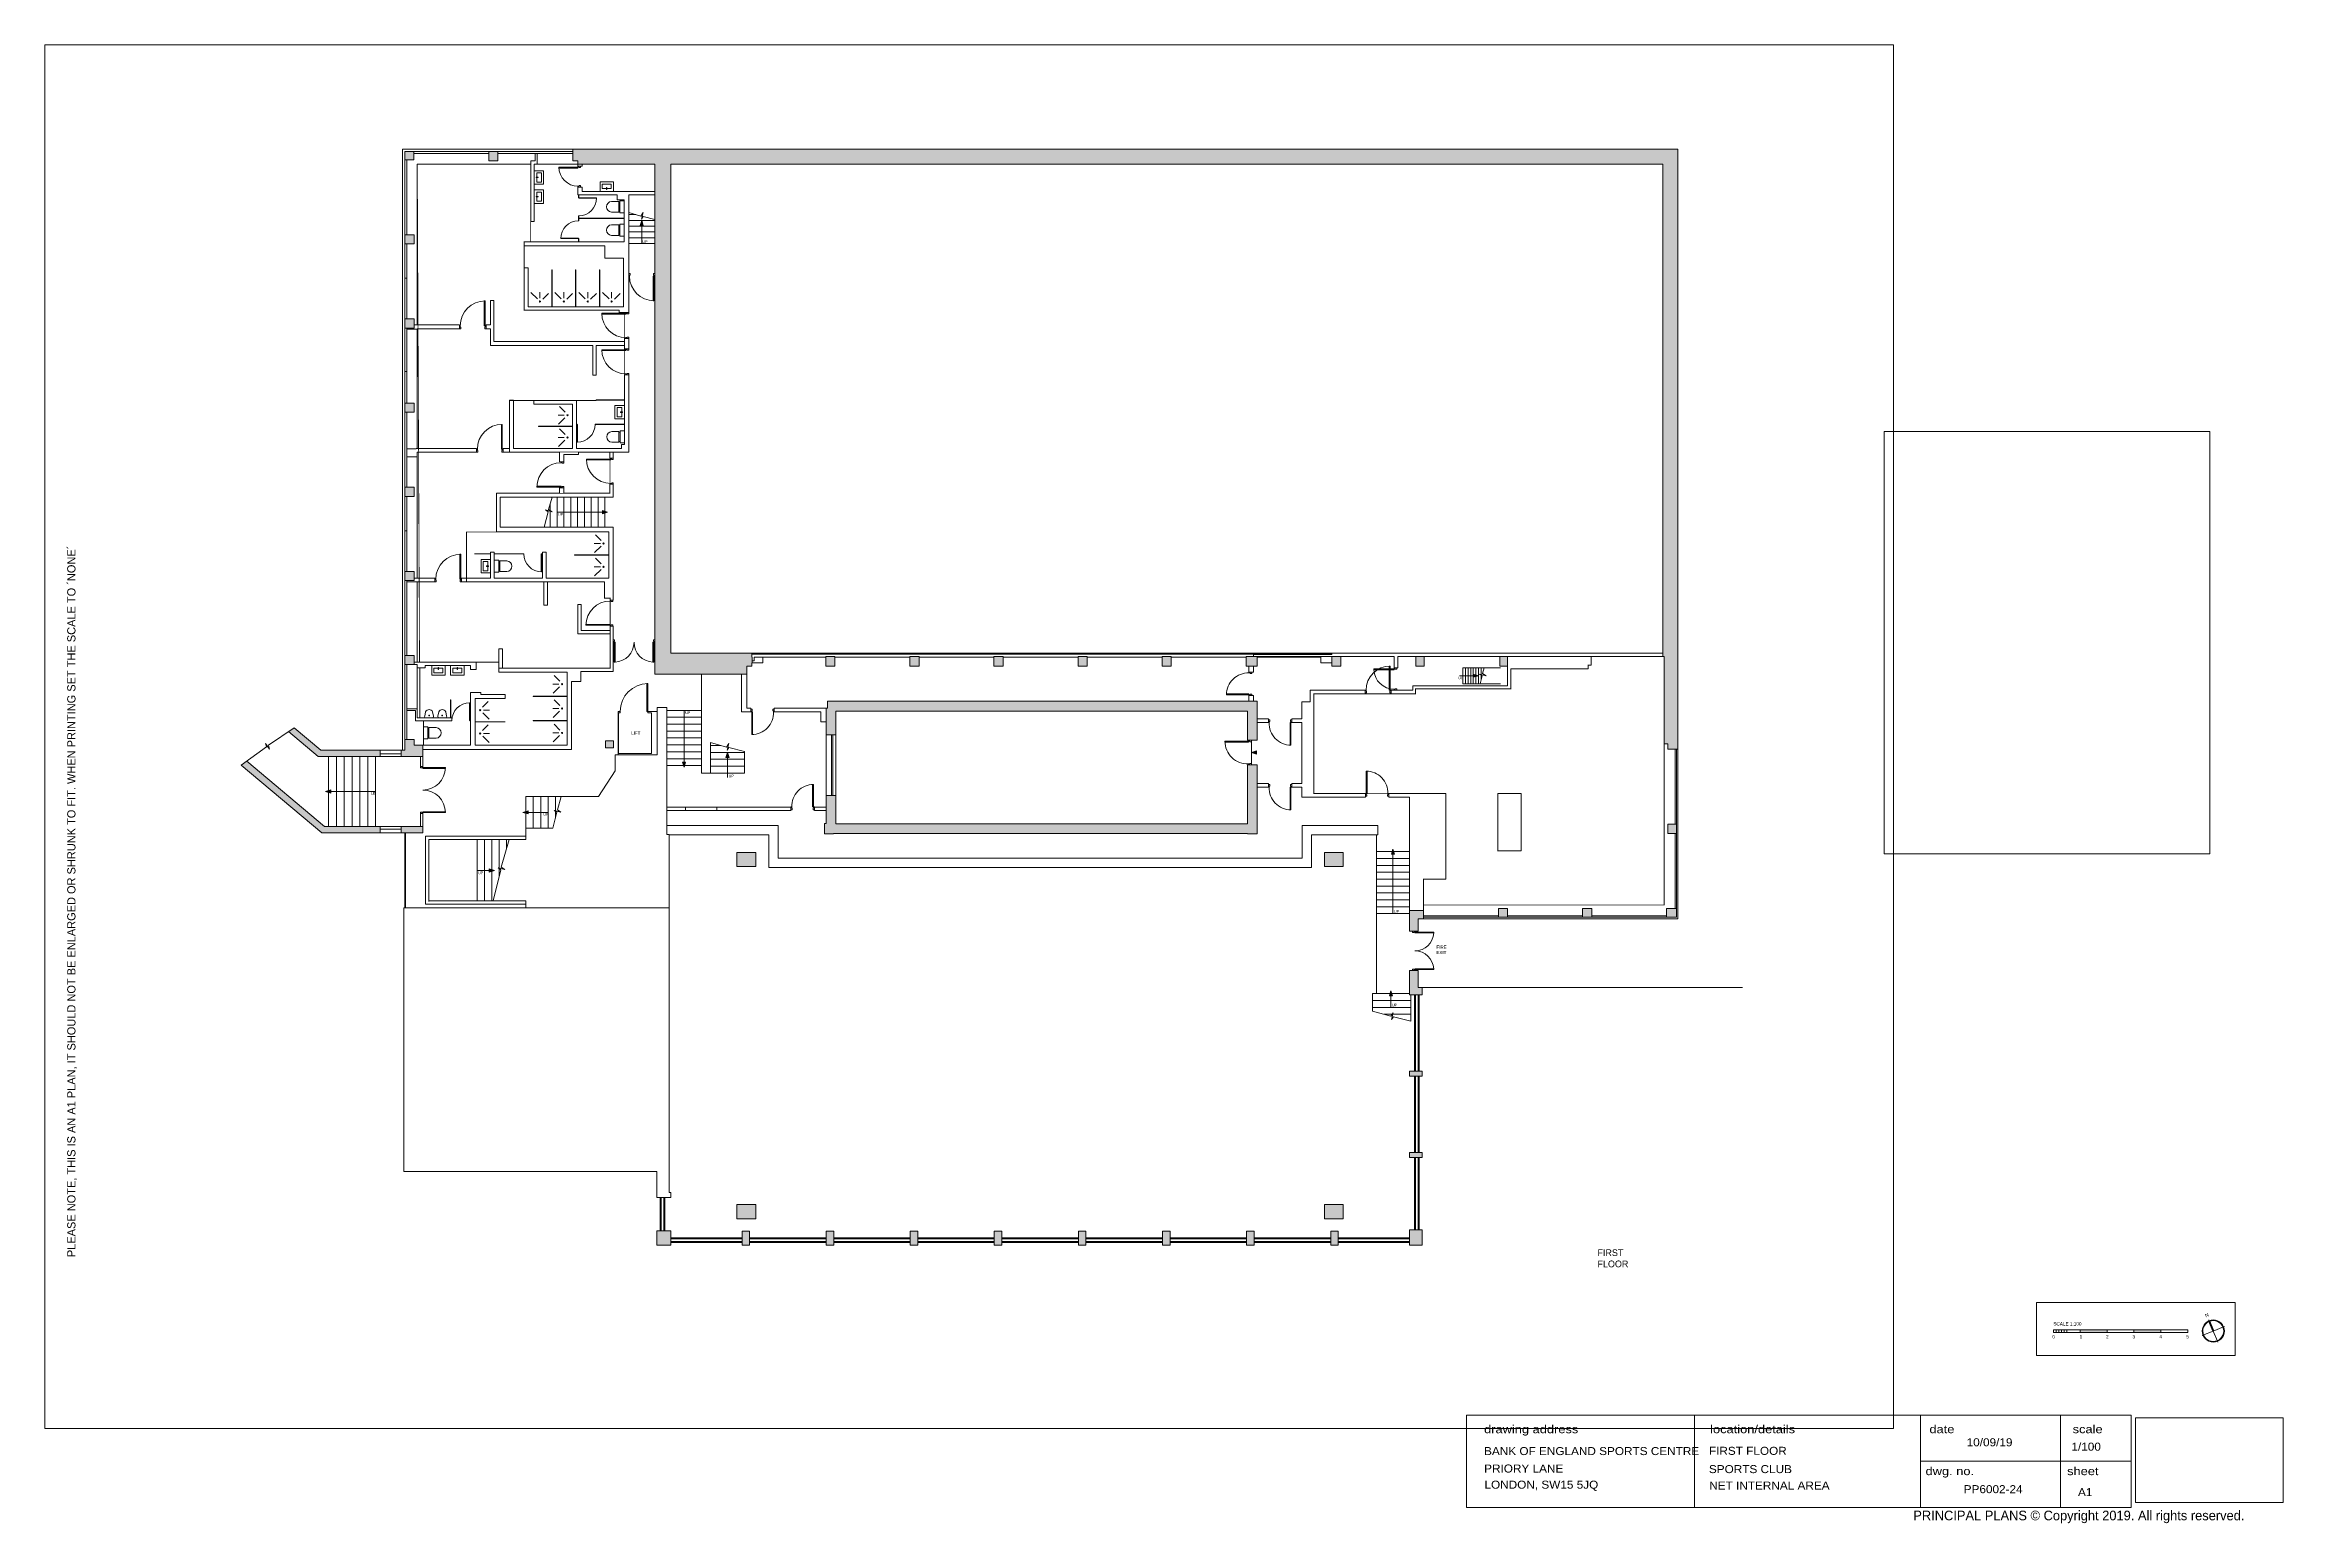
# Paper-space layout '24' of a CAD drawing. Header units: millimetres. Extents: x 24 to 857, y 29 to 579.
# The model-space entities are those that its viewports show. They can reach past a viewport. Long polylines and large blocks are cut down to what shows.
import ezdxf

# ---------------------------------------------------------------- set-up
doc = ezdxf.new("R2010")
doc.units = ezdxf.units.MM
for name, color, linetype, lineweight in [('BLOCKS', 8, 'Continuous', 15), ('NIA', 30, 'Continuous', 15), ('NOTES', 162, 'Continuous', 15), ('Partitions', 155, 'Continuous', 15), ('principalplans', 7, 'Continuous', 15), ('Stairs', 8, 'Continuous', 15), ('WALLS', 7, 'Continuous', 15), ('Window', 8, 'Continuous', 15)]:
    doc.layers.add(name, color=color, linetype=linetype, lineweight=lineweight)
doc.layers.add('Vport', color=7, linetype='Continuous', lineweight=15, true_color=0x8e84b7, plot=False)
doc.layers.add('Whatch', color=7, linetype='Continuous', lineweight=15, true_color=0xa8a8a8)
doc.styles.add('Century Gothic', font='GOTHIC.TTF')

# ---------------------------------------------------------------- blocks, each defined once
blk = doc.blocks.new('information dox')
at = {"layer": 'WALLS'}
for p, q in [((37.05, 0), (37.05, -15)), ((73.79, 0), (73.79, -15)), ((96.53, 0), (96.53, -15)), ((73.79, -7.49), (108.03, -7.49))]:
    blk.add_line(p, q, dxfattribs=at)
blk.add_lwpolyline([(108.03, 0), (0, 0), (0, -15), (108.03, -15)], close=True, dxfattribs=at)
at = {"layer": 'WALLS', "char_height": 1.3, "width": 19.2507, "attachment_point": 1, "style": 'Century Gothic'}
for s, insert in [('{\\W1.2;drawing address}', (2.88, -1.64)), ('{\\W1.2;location/details}', (39.61, -1.64)), ('{\\W1.2;date}', (75.24, -1.64)), ('{\\W1.2;scale}', (98.51, -1.64)), ('{\\W1.2;dwg. no.}', (74.61, -8.45)), ('{\\W1.2;sheet}', (97.61, -8.45))]:
    blk.add_mtext(s, dxfattribs=dict(at, insert=insert))
at = {"layer": 'WALLS', "style": 'Century Gothic', "width": 1.2}
for tag, p in [('ADDRESS1', (2.88, -6.49)), ('LOCATION1', (39.41, -6.45)), ('DATE', (81.29, -5.07)), ('SCALE', (98.31, -5.78)), ('ADDRESS2', (2.89, -9.33)), ('ADDRESS3', (2.94, -11.95)), ('LOCATION2', (39.4, -9.42)), ('LOCATION3', (39.46, -12.09)), ('JOBNUM', (80.81, -12.68)), ('SIZE', (99.38, -13.15))]:
    blk.add_attdef(tag, p, '', height=1.3, dxfattribs=at)
blk = doc.blocks.new('NORTH100')
at = {"layer": 'WALLS'}
h = blk.add_hatch(color=256, dxfattribs=at)
h.dxf.hatch_style = 1
h.paths.add_polyline_path([(84968, -53269), (84991, -53269), (85013, -53269), (85013, -52856, 0.026765), (84968, -52856)])
at = {"layer": 'principalplans'}
for p, q in [((84577, -53269), (84991, -53269)), ((84968, -52856), (84968, -53269)), ((84991, -53682), (84991, -53269)), ((85404, -53269), (84991, -53269)), ((85013, -52856), (85013, -53269))]:
    blk.add_line(p, q, dxfattribs=at)
blk.add_circle((84991, -53269), 414, dxfattribs=at)
blk.add_arc((84991, -53269), 389, 91.57689, 88.42311, dxfattribs=at)
at = {"layer": 'WALLS'}
for p, q in [((84577, -53269), (84539, -53269)), ((84991, -52855), (84991, -52817)), ((85404, -53269), (85442, -53269)), ((84991, -53682), (84991, -53720))]:
    blk.add_line(p, q, dxfattribs=at)
at = {"layer": 'principalplans', "insert": (84928, -52565), "char_height": 133.97, "width": 1749.52, "attachment_point": 1, "style": 'Century Gothic'}
blk.add_mtext('{\\fCentury Gothic|b0|i0|c0|p34;N}', dxfattribs=at)
blk = doc.blocks.new('DOUBLE DOOR')
at = {"layer": 'BLOCKS'}
for p, q in [((-1520, -760), (-1555, -760)), ((-1555, -760), (-1555, -860)), ((-1520, -760), (-1520, -800)), ((-1520, -800), (-1505, -800)), ((-1505, -800), (-1505, -860)), ((-15, -800), (-15, -860)), ((0, -800), (-15, -800)), ((0, -760), (35, -760)), ((0, -760), (0, -800)), ((35, -760), (35, -860)), ((-1555, -860), (-1505, -860)), ((35, -860), (-15, -860))]:
    blk.add_line(p, q, dxfattribs=at)
for points in [[(-1485, -760), (-1485, 0), (-1520, 0), (-1520, -760)], [(-35, -760), (-35, 0), (0, 0), (0, -760)]]:
    blk.add_lwpolyline(points, close=True, dxfattribs=at)
for centre, start, end in [((-1521, -761), 0.04394, 87.25575), ((1, -761), 92.74425, 179.95606)]:
    blk.add_arc(centre, 761, start, end, dxfattribs=at)
blk = doc.blocks.new('sink wc')
at = {"layer": 'BLOCKS'}
for p, q in [((36043, 129595), (36543, 129595)), ((36043, 129245), (36043, 129595)), ((36543, 129245), (36043, 129245)), ((36123, 129495), (36285, 129495)), ((36123, 129325), (36123, 129495)), ((36463, 129325), (36123, 129325)), ((36285, 129525), (36285, 129448)), ((36285, 129525), (36300, 129525)), ((36300, 129448), (36285, 129448)), ((36300, 129525), (36300, 129448)), ((36300, 129495), (36463, 129495)), ((36463, 129495), (36463, 129325)), ((36543, 129595), (36543, 129245))]:
    blk.add_line(p, q, dxfattribs=at)
blk = doc.blocks.new('DOOR 710')
at = {"layer": 'BLOCKS'}
for p, q in [((-672, 483), (-672, -227)), ((-672, 483), (-637, 483)), ((-637, -227), (-637, 483)), ((-702, -327), (-702, -227)), ((-672, -227), (-702, -227)), ((-652, -327), (-702, -327)), ((-637, -227), (-672, -227)), ((-672, -268), (-672, -227)), ((-652, -268), (-672, -268)), ((-652, -327), (-652, -268)), ((18, -268), (38, -268)), ((18, -327), (18, -268)), ((18, -327), (68, -327)), ((38, -268), (38, -227)), ((38, -227), (68, -227)), ((68, -327), (68, -227))]:
    blk.add_line(p, q, dxfattribs=at)
blk.add_arc((-675, -231), 713, 0.27792, 89.72208, dxfattribs=at)
blk = doc.blocks.new('door')
at = {"layer": 'BLOCKS'}
for p, q in [((0, 450), (0, -450)), ((0, 450), (34, 450)), ((0, -450), (0, 450)), ((34, -450), (34, 450)), ((-30, -550), (-30, -450)), ((0, -450), (-30, -450)), ((20, -550), (-30, -550)), ((34, -450), (0, -450)), ((0, -491), (0, -450)), ((20, -491), (0, -491)), ((20, -550), (20, -491)), ((880, -491), (900, -491)), ((880, -550), (880, -491)), ((880, -550), (930, -550)), ((900, -491), (900, -450)), ((900, -450), (930, -450)), ((930, -550), (930, -450))]:
    blk.add_line(p, q, dxfattribs=at)
blk.add_arc((0, -450), 900, 0, 90, dxfattribs=at)
blk = doc.blocks.new('DOOR 900')
at = {"layer": 'Whatch'}
blk.add_blockref('door', (-825, 91), dxfattribs=at)
blk = doc.blocks.new('30')
at = {"layer": 'BLOCKS'}
for p, q in [((525067, 13403), (524855, 13616)), ((525035, 13294), (524809, 13293)), ((524822, 12959), (525060, 13198))]:
    blk.add_line(p, q, dxfattribs=at)
blk.add_circle((525155, 13294), 21.5, dxfattribs=at)
blk = doc.blocks.new('bide')
at = {"layer": 'BLOCKS'}
for p, q in [((114921, 102425), (114921, 102193)), ((114984, 102473), (115151, 102442)), ((114984, 102145), (115152, 102177))]:
    blk.add_line(p, q, dxfattribs=at)
blk.add_circle((115011, 102309), 15, dxfattribs=at)
for centre, radius, start, end in [((114971, 102425), 50, 74.0546, 180), ((114971, 102193), 50, 180, 285.9454), ((115082, 102309), 149, 298.00584, 62.56609)]:
    blk.add_arc(centre, radius, start, end, dxfattribs=at)
blk = doc.blocks.new('wc')
at = {"layer": 'BLOCKS'}
for p, q in [((36874, 129352), (36874, 129084)), ((37274, 129084), (37274, 129352)), ((37299, 129044), (36849, 129044)), ((36849, 129044), (36849, 128881)), ((36849, 128881), (37299, 128881)), ((36874, 129084), (36899, 129084)), ((36899, 129044), (36899, 129084)), ((36899, 129084), (37249, 129084)), ((37249, 129084), (37249, 129044)), ((37274, 129084), (37249, 129084)), ((37299, 128881), (37299, 129044))]:
    blk.add_line(p, q, dxfattribs=at)
blk.add_arc((37074, 129339), 200, 3.80419, 176.19581, dxfattribs=at)
blk = doc.blocks.new('31')
at = {"layer": 'BLOCKS'}
for p, q in [((526631, 28907), (527539, 28907)), ((526631, 28907), (526631, 28872)), ((527539, 28907), (526631, 28907)), ((527539, 28872), (526631, 28872)), ((527634, 28937), (527539, 28937)), ((527539, 28907), (527539, 28937)), ((527539, 28872), (527539, 28907)), ((527580, 28907), (527539, 28907)), ((527580, 28886), (527580, 28907)), ((527634, 28886), (527580, 28886)), ((527634, 28886), (527634, 28937)), ((527580, 27999), (527539, 27999)), ((527539, 27999), (527539, 27969)), ((527634, 27969), (527539, 27969)), ((527580, 28019), (527580, 27999)), ((527634, 28019), (527580, 28019)), ((527634, 28019), (527634, 27969))]:
    blk.add_line(p, q, dxfattribs=at)
blk.add_arc((527539, 28907), 907, 180, 270, dxfattribs=at)
blk = doc.blocks.new('32')
at = {"layer": 'BLOCKS'}
for p, q in [((521707, 14418), (521707, 13757)), ((521717, 14418), (521707, 14418)), ((521717, 14418), (521717, 13757)), ((521707, 13757), (521717, 13757)), ((521717, 13747), (521717, 13757)), ((521717, 13757), (521747, 13757)), ((521717, 13747), (521747, 13747)), ((521747, 13747), (521747, 13757))]:
    blk.add_line(p, q, dxfattribs=at)
blk.add_arc((521717, 13757), 661, 90, 180, dxfattribs=at)
blk = doc.blocks.new('33')
at = {"layer": 'BLOCKS'}
for p, q in [((524987, 33196), (524987, 32535)), ((524997, 33196), (524987, 33196)), ((524987, 32535), (524997, 32535)), ((524997, 33196), (524997, 32535))]:
    blk.add_line(p, q, dxfattribs=at)
blk.add_arc((524997, 32535), 661, 90, 180, dxfattribs=at)
blk = doc.blocks.new('34')
at = {"layer": 'BLOCKS'}
for p, q in [((519880, 12174), (519972, 12174)), ((519880, 12174), (519880, 12124)), ((519932, 12124), (519880, 12124)), ((519932, 12139), (519932, 12124)), ((519972, 12139), (519932, 12139)), ((519972, 12139), (519972, 12174)), ((520812, 12139), (519972, 12139)), ((519972, 12139), (519972, 12104)), ((519972, 12104), (520812, 12104)), ((520812, 12104), (520812, 12139)), ((519880, 10424), (519880, 10474)), ((519932, 10474), (519880, 10474)), ((519880, 10424), (519972, 10424)), ((519932, 10459), (519932, 10474)), ((519972, 10459), (519932, 10459)), ((519972, 10494), (520812, 10494)), ((519972, 10459), (519972, 10494)), ((520812, 10459), (519972, 10459)), ((519972, 10459), (519972, 10424)), ((520812, 10494), (520812, 10459))]:
    blk.add_line(p, q, dxfattribs=at)
for centre, start, end in [((519972, 12139), 270, 0), ((519972, 10459), 0, 90)]:
    blk.add_arc(centre, 840, start, end, dxfattribs=at)
blk = doc.blocks.new('DOOR 840')
at = {"layer": 'BLOCKS'}
for p, q in [((-582, 249), (-582, -591)), ((-582, -591), (-582, 249)), ((-548, 249), (-582, 249)), ((-548, -591), (-548, 248)), ((-612, -691), (-612, -591)), ((-582, -591), (-612, -591)), ((-562, -691), (-612, -691)), ((-548, -591), (-582, -591)), ((-582, -632), (-582, -591)), ((-562, -632), (-582, -632)), ((-562, -691), (-562, -632)), ((208, -632), (228, -632)), ((208, -691), (208, -632)), ((208, -691), (258, -691)), ((228, -632), (228, -591)), ((228, -591), (258, -591)), ((258, -691), (258, -591))]:
    blk.add_line(p, q, dxfattribs=at)
blk.add_arc((-586, -565), 814, 358.15749, 89.75925, dxfattribs=at)
blk = doc.blocks.new('DOOR 760')
at = {"layer": 'BLOCKS'}
for p, q in [((-712, -265), (-747, -265)), ((-747, -265), (-747, -365)), ((-747, -365), (-697, -365)), ((-712, -265), (-712, -305)), ((-712, -305), (-697, -305)), ((-697, -305), (-697, -365)), ((33, -305), (33, -365)), ((48, -305), (33, -305)), ((33, -365), (83, -365)), ((83, -265), (48, -265)), ((48, -305), (48, -265)), ((83, -365), (83, -265))]:
    blk.add_line(p, q, dxfattribs=at)
blk.add_lwpolyline([(-677, -265), (-677, 495), (-712, 495), (-712, -265)], close=True, dxfattribs=at)
blk.add_arc((-714, -266), 761, 0.04394, 87.25575, dxfattribs=at)
blk = doc.blocks.new('44')
at = {"layer": 'BLOCKS'}
for p, q in [((429483, 12446), (429483, 11413)), ((429483, 12446), (429518, 12446)), ((429518, 11413), (429518, 12446)), ((429518, 11413), (429483, 11413))]:
    blk.add_line(p, q, dxfattribs=at)
blk.add_arc((429518, 12446), 1033, 180, 270, dxfattribs=at)

msp = doc.modelspace()

# ---------------------------------------------------------------- hatches: boundary and pattern name
at = {"layer": 'Stairs'}
for points in [[(476313, 148986), (476256, 148793), (476372, 148793)], [(475041, 138136), (474849, 138193), (474849, 138077)], [(507265, 131991), (507265, 132107), (507457, 132048)], [(479449, 129006), (479564, 129006), (479505, 129199)], [(499004, 129193), (499196, 129136), (499196, 129252)], [(477831, 128839), (477946, 128839), (477887, 128647)], [(464735, 127685), (464735, 127801), (464542, 127742)], [(472080, 126908), (472080, 127023), (471887, 126964)], [(504273, 125602), (504217, 125410), (504332, 125410)], [(470831, 124805), (470639, 124862), (470639, 124746)], [(504197, 120328), (504141, 120136), (504256, 120136)]]:
    msp.add_hatch(color=256, dxfattribs=at).paths.add_polyline_path(points)
at = {"layer": 'WALLS'}
h = msp.add_hatch(color=256, dxfattribs=at)
h.dxf.hatch_style = 1
h.paths.add_polyline_path([(81040, -53319), (81040, -53219), (80040, -53219), (80040, -53319)])
h.paths.add_polyline_path([(82040, -53219), (82040, -53319), (83040, -53319), (83040, -53219)])
at = {"layer": 'Whatch', "ltscale": 2}
h = msp.add_hatch(color=256, dxfattribs=at)
h.dxf.hatch_style = 1
h.paths.add_polyline_path([(514873, 151630), (473746, 151630), (473746, 151201), (473939, 151201), (473939, 151080), (476799, 151080), (476799, 132107), (480227, 132107), (480227, 132404), (480412, 132404), (480412, 132600), (480427, 132600), (480427, 132737), (480412, 132737), (480412, 132892), (477390, 132892), (477390, 151080), (514327, 151080), (514323, 151076), (514323, 132761), (514375, 132761), (514375, 129511), (514505, 129511), (514505, 129314), (514873, 129314)])
h.paths.add_polyline_path([(470956, 151548), (470616, 151548), (470616, 151201), (470956, 151201)])
h.paths.add_polyline_path([(467826, 151548), (467490, 151548), (467490, 151241), (467826, 151241)])
h.paths.add_polyline_path([(467837, 148451), (467490, 148451), (467490, 148111), (467837, 148111)])
h.paths.add_polyline_path([(467837, 145321), (467490, 145321), (467490, 144981), (467837, 144981)])
h.paths.add_polyline_path([(467837, 142191), (467490, 142191), (467490, 141851), (467837, 141851)])
h.paths.add_polyline_path([(467837, 139061), (467490, 139061), (467490, 138721), (467837, 138721)])
h.paths.add_polyline_path([(467837, 135931), (467490, 135931), (467490, 135591), (467837, 135591)])
h.paths.add_polyline_path([(467837, 132801), (467490, 132801), (467490, 132461), (467837, 132461)])
h.paths.add_polyline_path([(468165, 129471), (467837, 129471), (467837, 129671), (467490, 129671), (467490, 129285), (467360, 129285), (467360, 129140), (467360, 129040), (468165, 129040)])
h.paths.add_polyline_path([(466580, 129285), (464364, 129285), (463378, 130114), (463167, 129971), (464275, 129040), (466580, 129040), (466580, 129140)])
h.paths.add_polyline_path([(466580, 126346), (466580, 126446), (464499, 126446), (461612, 128874), (461407, 128727), (464409, 126201), (466580, 126201)])
h.paths.add_polyline_path([(468165, 126446), (467360, 126446), (467360, 126346), (467360, 126201), (467490, 126201), (468165, 126201)])
h.paths.add_polyline_path([(475256, 129623), (474961, 129623), (474961, 129365), (475256, 129365)], flags=17)
h = msp.add_hatch(color=256, dxfattribs=at)
h.dxf.hatch_style = 1
h.paths.add_polyline_path([(477397, 111402), (476871, 111402), (476871, 110866), (477397, 110866)])
h.paths.add_polyline_path([(480327, 111385), (480047, 111385), (480047, 110866), (480327, 110866)])
h.paths.add_polyline_path([(480557, 112375), (479857, 112375), (479857, 111850), (480557, 111850)])
h.paths.add_polyline_path([(483457, 111385), (483177, 111385), (483177, 110866), (483457, 110866)])
h.paths.add_polyline_path([(486587, 111385), (486307, 111385), (486307, 110866), (486587, 110866)])
h.paths.add_polyline_path([(489717, 111385), (489437, 111385), (489437, 110866), (489717, 110866)])
h.paths.add_polyline_path([(492847, 111385), (492567, 111385), (492567, 110866), (492847, 110866)])
h.paths.add_polyline_path([(495977, 111385), (495697, 111385), (495697, 110866), (495977, 110866)])
h.paths.add_polyline_path([(499107, 111385), (498827, 111385), (498827, 110866), (499107, 110866)])
h.paths.add_polyline_path([(502426, 112375), (501726, 112375), (501726, 111850), (502426, 111850)])
h.paths.add_polyline_path([(502237, 111385), (501957, 111385), (501957, 110866), (502237, 110866)])
h.paths.add_polyline_path([(505362, 111434), (504887, 111434), (504887, 110866), (505362, 110866)])
h.paths.add_polyline_path([(505365, 114320), (504887, 114320), (504887, 114134), (505365, 114134)])
h.paths.add_polyline_path([(505365, 117345), (504887, 117345), (504887, 117159), (505365, 117159)])
h.paths.add_polyline_path([(505212, 121083), (505094, 121083), (504887, 121083), (504887, 120175), (505365, 120175), (505365, 120446), (505212, 120446)])
h.paths.add_polyline_path([(505411, 123067), (505411, 123322), (504887, 123322), (504887, 122543), (505094, 122543), (505212, 122543), (505212, 123007), (505411, 123007)])
h.paths.add_polyline_path([(508541, 123394), (508201, 123394), (508201, 123067), (508541, 123067)])
h.paths.add_polyline_path([(511671, 123394), (511331, 123394), (511331, 123067), (511671, 123067)])
h.paths.add_polyline_path([(514832, 123394), (514461, 123394), (514461, 123067), (514832, 123067)])
h.paths.add_polyline_path([(514832, 126524), (514505, 126524), (514505, 126184), (514832, 126184)])
h.paths.add_polyline_path([(502426, 125474), (501726, 125474), (501726, 124949), (502426, 124949)])
h.paths.add_polyline_path([(480557, 125474), (479857, 125474), (479857, 124949), (480557, 124949)])
h.paths.add_polyline_path([(499219, 128737), (498899, 128737), (498857, 128737), (498857, 126541), (483537, 126541), (483537, 127588), (483431, 127588), (483175, 127588), (483175, 126551), (483110, 126551), (483110, 126169), (483450, 126169), (483450, 126179), (498866, 126179), (498866, 126169), (499219, 126169)])
h.paths.add_polyline_path([(483537, 130736), (498857, 130736), (498857, 129648), (498899, 129648), (499219, 129648), (499219, 131098), (483232, 131098), (483232, 130848), (483175, 130848), (483175, 129847), (483431, 129847), (483537, 129847)])
h.paths.add_polyline_path([(505434, 132761), (505125, 132761), (505125, 132409), (505434, 132409)])
h.paths.add_polyline_path([(502338, 132761), (502003, 132761), (502003, 132409), (502338, 132409)])
h.paths.add_polyline_path([(499219, 132761), (498814, 132761), (498814, 132737), (498814, 132409), (499219, 132409)])
h.paths.add_polyline_path([(496024, 132761), (495684, 132761), (495684, 132409), (496024, 132409)])
h.paths.add_polyline_path([(492894, 132761), (492554, 132761), (492554, 132409), (492894, 132409)])
h.paths.add_polyline_path([(489764, 132761), (489424, 132761), (489424, 132409), (489764, 132409)])
h.paths.add_polyline_path([(486634, 132761), (486294, 132761), (486294, 132409), (486634, 132409)])
h.paths.add_polyline_path([(483504, 132761), (483164, 132761), (483164, 132409), (483504, 132409)])
h.paths.add_polyline_path([(508542, 132761), (508247, 132761), (508247, 132409), (508542, 132409)])

# ---------------------------------------------------------------- linework, layer by layer
at = {"layer": 'BLOCKS', "ltscale": 2}
for p, q in [((480412, 132892), (502003, 132892)), ((502003, 132852), (480412, 132852)), ((480497, 132600), (480427, 132600)), ((480427, 132534), (480825, 132534)), ((483164, 132737), (480497, 132737)), ((480497, 132737), (480497, 132600)), ((480825, 132534), (480825, 132737)), ((486294, 132737), (483504, 132737)), ((489424, 132737), (486634, 132737)), ((492554, 132737), (489764, 132737)), ((495684, 132737), (492894, 132737)), ((498814, 132737), (496024, 132737)), ((501587, 132739), (499219, 132739)), ((501587, 132529), (501587, 132739)), ((502003, 132529), (501587, 132529)), ((468051, 132338), (468051, 130479)), ((468187, 129471), (468187, 130373)), ((475431, 129112), (475431, 130723)), ((475431, 130723), (475510, 130723)), ((475451, 129152), (475451, 130663)), ((475451, 130663), (475510, 130663)), ((475510, 130723), (475510, 130663)), ((476543, 130723), (476888, 130723)), ((476543, 130723), (476543, 130663)), ((476543, 130663), (476672, 130663)), ((476672, 129152), (476672, 130663)), ((476888, 129112), (476888, 130723)), ((476672, 129152), (475451, 129152)), ((474704, 127553), (475322, 128512)), ((475322, 129112), (475322, 128512)), ((475431, 129112), (475322, 129112)), ((476888, 129112), (475431, 129112)), ((474704, 127553), (472001, 127553)), ((472001, 127553), (472001, 125960)), ((472001, 126083), (468270, 126083)), ((468270, 126083), (468270, 123554)), ((472001, 125960), (468393, 125960)), ((468393, 125960), (468393, 123653)), ((481391, 126483), (477243, 126483)), ((481040, 126132), (477331, 126132)), ((481040, 126132), (481040, 124911)), ((481391, 126483), (481391, 125262)), ((503717, 126483), (500894, 126483)), ((500894, 126483), (500894, 125262)), ((503717, 126132), (501245, 126132)), ((501245, 126132), (501245, 124911)), ((503717, 126483), (503717, 126132)), ((500894, 125262), (481391, 125262)), ((501245, 124911), (481040, 124911)), ((472001, 123554), (468270, 123554)), ((472001, 123677), (468393, 123677)), ((472001, 123677), (472001, 123411)), ((517281, 120446), (505212, 120446))]:
    msp.add_line(p, q, dxfattribs=at)
at = {"layer": 'NIA', "ltscale": 2, "const_width": 30}
for points in [[(472181, 148187), (471935, 148187), (471935, 145646), (475467, 145646), (475467, 145563), (475667, 145563), (475667, 142308), (474614, 142308), (474614, 142287), (471392, 142287), (471392, 140368), (475129, 140368), (475129, 138835), (470903, 138835), (470903, 137398), (469790, 137398), (469790, 135539), (474924, 135539), (474924, 134935), (475136, 134935), (475136, 132330), (471000, 132330), (471000, 132552), (468042, 132552), (467958, 151080), (472181, 151080)], [(508176, 127662), (509042, 127662), (509042, 125537), (508176, 125537)]]:
    msp.add_lwpolyline(points, close=True, dxfattribs=at)
at = {"layer": 'NIA', "ltscale": 2}
msp.add_lwpolyline([(511647, 132761, 30, 30, 0), (511647, 132447, 30, 30, 0), (511535, 132447, 30, 30, 0), (511535, 132303, 30, 30, 0), (508665, 132303, 30, 30, 0), (508665, 131559, 30, 30, 0), (505115, 131559, 30, 30, 0), (505115, 131375, 30, 30, 0), (501324, 131375, 30, 30, 0), (501324, 127662, 30, 30, 0), (506237, 127662, 30, 30, 0), (506237, 124480, 30, 30, 0), (505411, 124480, 30, 30, 0), (505411, 123524, 30, 30, 0), (514375, 123524, 30, 30, 0), (514375, 132761, 30, 30, 0)], format="xyseb", close=True, dxfattribs=at)
at = {"layer": 'Partitions', "ltscale": 2}
for p, q in [((472181, 151201), (472181, 148949)), ((472181, 151201), (472350, 151201)), ((472311, 148949), (472311, 151080)), ((472311, 151080), (472420, 151080)), ((472350, 151201), (472350, 151473)), ((472420, 151080), (472420, 151473)), ((473939, 150998), (473939, 151080)), ((473939, 150998), (474099, 150998)), ((474099, 150998), (474099, 151080)), ((473939, 149942), (473939, 150228)), ((473939, 150228), (474099, 150228)), ((474099, 150067), (474099, 150228)), ((474099, 150067), (476799, 150067)), ((473939, 149942), (475398, 149942)), ((473960, 149820), (473960, 149942)), ((473970, 149820), (473960, 149820)), ((473960, 148970), (473960, 149159)), ((473970, 149159), (473960, 149159)), ((473970, 149820), (473970, 149942)), ((473970, 149070), (473970, 149159)), ((475398, 149942), (475398, 149749)), ((475398, 149749), (475663, 149749)), ((475663, 148187), (475663, 149749)), ((475827, 149277), (475827, 145563)), ((472181, 148949), (472311, 148949)), ((473960, 148970), (473970, 148970)), ((473960, 148187), (473960, 148309)), ((473960, 148309), (473970, 148309)), ((473970, 149070), (475663, 149070)), ((473970, 148970), (473970, 149060)), ((473970, 149060), (475663, 149060)), ((473970, 148187), (473970, 148309)), ((471935, 148187), (471935, 148037)), ((471935, 148187), (475663, 148187)), ((471935, 148037), (474941, 148037)), ((474941, 148037), (474941, 147583)), ((474941, 147583), (475632, 147583)), ((475632, 147583), (475632, 145774)), ((471935, 147222), (471935, 145646)), ((471935, 147222), (472085, 147222)), ((472085, 147222), (472085, 145774)), ((472967, 147152), (472967, 145774)), ((472967, 147152), (472977, 147152)), ((472977, 147152), (472977, 145774)), ((473853, 147152), (473853, 145774)), ((473853, 147152), (473863, 147152)), ((473863, 147152), (473863, 145774)), ((474740, 147152), (474740, 145774)), ((474740, 147152), (474750, 147152)), ((474750, 147152), (474750, 145774)), ((470688, 146004), (470688, 145096)), ((470806, 146004), (470688, 146004)), ((470806, 146004), (470806, 144476)), ((469530, 145096), (467837, 145096)), ((469530, 144958), (469530, 145096)), ((470688, 145096), (470520, 145096)), ((470520, 144958), (470520, 145096)), ((475467, 145646), (471935, 145646)), ((472085, 145774), (475632, 145774)), ((475467, 145646), (475467, 145563)), ((475467, 145563), (475827, 145563)), ((467958, 144938), (467565, 144938)), ((469530, 144958), (467958, 144958)), ((467958, 144938), (467958, 144958)), ((470688, 144958), (470520, 144958)), ((470688, 144958), (470688, 144338)), ((474496, 144338), (470688, 144338)), ((475667, 144476), (470806, 144476)), ((474496, 143225), (474496, 144338)), ((474614, 143225), (474614, 144338)), ((475667, 144338), (474614, 144338)), ((475667, 144207), (475667, 144595)), ((475667, 144595), (475827, 144595)), ((475667, 144207), (475827, 144207)), ((475827, 144595), (475827, 144207)), ((474614, 143225), (474496, 143225)), ((475667, 140648), (475667, 143247)), ((475827, 143247), (475667, 143247)), ((475827, 143247), (475827, 140368)), ((471392, 142302), (471392, 140505)), ((471392, 142302), (471542, 142302)), ((471542, 142302), (471542, 140505)), ((473884, 142287), (472300, 142287)), ((472300, 142287), (472300, 142145)), ((473742, 142145), (472300, 142145)), ((473742, 142145), (473742, 140505)), ((473884, 142287), (473884, 140505)), ((475667, 142308), (474614, 142308)), ((474614, 142308), (474614, 142298)), ((475667, 142298), (474614, 142298)), ((472467, 141330), (472467, 141320)), ((473742, 141330), (472467, 141330)), ((473742, 141320), (472467, 141320)), ((474575, 141407), (475667, 141407)), ((474575, 141397), (474575, 141407)), ((474575, 141397), (475667, 141397)), ((467911, 140490), (467565, 140490)), ((467958, 140196), (467565, 140196)), ((470164, 140505), (467911, 140505)), ((467911, 140505), (467911, 140490)), ((470164, 140368), (467958, 140368)), ((467958, 140368), (467958, 140196)), ((470164, 140368), (470164, 140505)), ((471392, 140505), (471154, 140505)), ((471154, 140368), (471154, 140505)), ((473257, 140368), (471154, 140368)), ((473742, 140505), (471542, 140505)), ((473255, 140368), (473255, 140003)), ((473411, 140003), (473255, 140003)), ((473411, 140003), (473411, 140279)), ((473411, 140279), (473953, 140279)), ((475554, 140505), (473884, 140505)), ((475827, 140368), (473953, 140368)), ((473953, 140279), (473953, 140368)), ((475129, 140140), (475129, 140368)), ((475254, 140140), (475129, 140140)), ((475254, 140140), (475254, 140368)), ((475667, 140648), (475554, 140648)), ((475554, 140648), (475554, 140505)), ((475129, 138835), (475129, 139172)), ((475129, 139172), (475254, 139172)), ((475254, 138695), (475254, 139172)), ((470903, 138835), (470903, 137398)), ((473255, 138835), (470903, 138835)), ((475254, 138695), (471043, 138695)), ((471043, 138695), (471043, 137578)), ((473255, 139035), (473255, 138835)), ((473411, 139035), (473255, 139035)), ((473411, 138835), (473411, 139035)), ((475129, 138835), (473411, 138835)), ((471043, 137578), (475254, 137578)), ((475254, 134856), (475254, 137578)), ((470683, 135674), (470683, 136648)), ((470683, 136648), (470825, 136648)), ((470825, 135674), (470825, 136648)), ((470903, 137398), (475086, 137398)), ((472614, 135674), (472614, 136648)), ((472757, 136648), (472614, 136648)), ((472757, 135674), (472757, 136648)), ((475086, 135674), (475086, 137398)), ((470083, 136578), (470083, 136588)), ((470083, 136588), (470683, 136588)), ((470683, 136578), (470083, 136578)), ((470825, 136588), (471923, 136588)), ((471923, 136578), (470825, 136578)), ((471923, 136588), (471923, 136578)), ((473811, 136531), (473811, 136541)), ((473811, 136541), (475086, 136541)), ((473811, 136531), (475086, 136531)), ((468616, 135539), (467565, 135539)), ((467837, 135674), (468616, 135674)), ((468616, 135674), (468616, 135539)), ((469606, 135674), (470683, 135674)), ((469606, 135539), (469606, 135674)), ((472672, 135539), (469606, 135539)), ((470825, 135674), (472614, 135674)), ((472672, 134668), (472672, 135539)), ((472757, 135674), (475086, 135674)), ((474924, 135539), (472802, 135539)), ((472802, 135539), (472802, 134668)), ((474924, 134935), (474924, 135539)), ((472802, 134668), (472672, 134668)), ((473932, 134697), (473932, 133607)), ((474062, 134697), (473932, 134697)), ((474062, 133737), (474062, 134697)), ((475136, 134935), (474924, 134935)), ((475136, 134856), (475136, 134935)), ((475136, 134856), (475254, 134856)), ((475136, 133607), (473932, 133607)), ((475136, 133737), (474062, 133737)), ((475136, 133737), (475136, 133896)), ((475136, 133896), (475254, 133896)), ((475136, 132330), (475136, 133607)), ((475254, 132212), (475254, 133896)), ((467837, 132552), (470146, 132552)), ((470146, 132552), (470146, 132285)), ((471130, 133044), (471000, 133044)), ((471000, 133044), (471000, 132183)), ((471130, 133044), (471130, 132330)), ((499081, 132761), (499081, 132837)), ((499081, 132837), (502003, 132837)), ((499219, 132761), (502003, 132761)), ((502003, 132837), (502003, 132892)), ((502003, 132892), (514323, 132892)), ((502338, 132761), (504322, 132761)), ((504322, 132340), (504322, 132761)), ((504457, 132340), (504457, 132761)), ((504457, 132761), (505125, 132761)), ((505434, 132761), (508247, 132761)), ((511647, 132447), (511647, 132761)), ((511647, 132761), (514323, 132761)), ((467837, 132461), (467958, 132461)), ((467958, 132338), (467958, 132461)), ((468253, 132338), (467958, 132338)), ((469940, 132425), (468253, 132425)), ((468253, 132425), (468253, 132338)), ((469940, 132285), (469940, 132425)), ((470146, 132285), (469940, 132285)), ((473542, 132183), (471000, 132183)), ((475136, 132330), (471130, 132330)), ((473542, 129471), (473542, 132183)), ((473701, 129308), (473701, 131833)), ((473701, 131833), (474041, 131833)), ((475254, 132212), (474041, 132212)), ((474041, 131833), (474041, 132212)), ((480025, 130701), (480025, 132107)), ((480227, 130848), (480227, 132107)), ((498916, 132183), (498916, 132409)), ((499079, 132183), (498916, 132183)), ((499079, 132183), (499079, 132409)), ((504322, 132340), (504457, 132340)), ((505014, 131510), (505014, 131679)), ((505014, 131679), (508542, 131679)), ((508542, 131679), (508542, 132406)), ((508665, 132303), (511535, 132303)), ((508665, 132303), (508665, 131559)), ((511535, 132303), (511535, 132447)), ((511535, 132447), (511647, 132447)), ((467958, 130822), (467565, 130822)), ((467958, 130822), (467958, 130479)), ((469199, 130479), (469199, 131150)), ((469199, 131150), (469209, 131150)), ((469209, 130479), (469209, 131150)), ((469940, 131430), (469940, 129471)), ((470326, 131430), (469940, 131430)), ((470107, 129471), (470107, 131200)), ((471226, 131200), (470107, 131200)), ((470326, 131350), (470326, 131430)), ((471226, 131350), (470326, 131350)), ((471226, 131350), (471226, 131200)), ((472267, 131284), (472267, 131274)), ((472267, 131284), (473542, 131284)), ((472267, 131274), (473542, 131274)), ((480376, 130848), (480227, 130848)), ((480376, 130848), (480376, 130701)), ((483175, 130848), (481246, 130848)), ((481246, 130701), (481246, 130848)), ((498916, 131098), (498916, 131313)), ((498916, 131313), (499079, 131313)), ((499079, 131098), (499079, 131313)), ((501189, 131084), (500883, 131084)), ((500883, 131084), (500883, 130442)), ((501189, 131510), (501189, 131084)), ((503243, 131510), (501189, 131510)), ((501324, 131375), (501324, 127662)), ((503243, 131375), (501324, 131375)), ((503243, 131510), (503243, 131375)), ((504203, 131510), (505014, 131510)), ((504203, 131510), (504203, 131375)), ((505115, 131375), (504203, 131375)), ((508665, 131559), (505115, 131559)), ((505115, 131559), (505115, 131375)), ((467888, 130752), (467565, 130752)), ((467888, 130752), (467888, 130373)), ((469249, 130373), (467888, 130373)), ((469249, 130479), (467958, 130479)), ((469249, 130479), (469249, 130373)), ((471226, 130340), (470107, 130340)), ((471226, 130330), (470107, 130330)), ((471226, 130340), (471226, 130330)), ((472267, 130380), (472267, 130370)), ((472267, 130380), (473542, 130380)), ((472267, 130370), (473542, 130370)), ((477243, 130759), (477243, 126143)), ((480376, 130701), (480025, 130701)), ((482974, 130701), (481246, 130701)), ((482974, 130701), (482974, 130333)), ((482974, 130333), (483175, 130333)), ((499219, 130442), (499637, 130442)), ((499219, 130307), (499637, 130307)), ((499637, 130307), (499637, 130442)), ((500507, 130442), (500883, 130442)), ((500507, 130307), (500507, 130442)), ((500507, 130307), (500883, 130307)), ((500883, 130307), (500883, 128037)), ((469940, 129471), (468165, 129471)), ((473701, 129308), (468165, 129308)), ((473542, 129471), (470107, 129471)), ((468165, 129040), (468165, 128672)), ((499219, 128037), (499637, 128037)), ((499219, 127902), (499637, 127902)), ((499637, 127902), (499637, 128037)), ((500507, 128037), (500883, 128037)), ((500507, 127902), (500507, 128037)), ((500507, 127902), (500883, 127902)), ((500883, 127902), (500883, 127527)), ((503249, 127527), (500883, 127527)), ((503249, 127662), (501324, 127662)), ((503249, 127527), (503249, 127662)), ((506237, 127662), (504119, 127662)), ((504119, 127527), (504119, 127662)), ((504887, 127527), (504119, 127527)), ((504887, 127527), (504887, 123322)), ((506237, 127662), (506237, 124480)), ((508176, 127662), (508176, 125537)), ((509042, 127662), (508176, 127662)), ((509042, 125537), (509042, 127662)), ((468165, 126922), (468165, 126446)), ((477938, 127165), (477243, 127165)), ((477938, 127030), (477243, 127030)), ((477938, 127165), (477938, 127030)), ((481868, 127165), (479112, 127165)), ((479112, 127165), (479112, 127030)), ((481868, 127030), (479112, 127030)), ((481868, 127165), (481868, 127030)), ((483175, 127165), (482738, 127165)), ((482738, 127165), (482738, 127030)), ((483175, 127030), (482738, 127030)), ((477243, 126143), (477331, 126143)), ((508176, 125537), (509042, 125537)), ((506237, 124480), (505411, 124480)), ((505411, 124480), (505411, 123322)), ((467459, 123411), (477308, 123411))]:
    msp.add_line(p, q, dxfattribs=at)
for points in [[(468073, 128672), (468073, 129040)], [(468073, 126446), (468073, 126922)]]:
    msp.add_lwpolyline(points, dxfattribs=at)
at = {"layer": 'principalplans'}
for p, q in [((84040, -53219), (79040, -53219)), ((79040, -53219), (79040, -53319)), ((79040, -53319), (84040, -53319)), ((79140, -53219), (79140, -53319)), ((79240, -53219), (79240, -53319)), ((79340, -53219), (79340, -53319)), ((79440, -53219), (79440, -53319)), ((79540, -53219), (79540, -53319)), ((80040, -53219), (80040, -53319)), ((81040, -53219), (81040, -53319)), ((82040, -53219), (82040, -53319)), ((83040, -53319), (83040, -53219)), ((83040, -53219), (83040, -53319))]:
    msp.add_line(p, q, dxfattribs=at)
at = {"layer": 'Stairs'}
for p, q in [((476279, 149149), (475827, 149277)), ((476365, 149279), (476279, 149149)), ((476300, 149030), (476365, 149279)), ((476256, 148793), (476313, 148986)), ((476256, 148793), (476372, 148793)), ((476372, 149131), (476300, 149030)), ((476372, 148793), (476313, 148986)), ((476314, 148126), (476314, 148793)), ((476799, 149024), (476372, 149131)), ((473162, 138136), (475041, 138136)), ((474849, 138193), (474849, 138077)), ((474849, 138193), (475041, 138136)), ((474849, 138077), (475041, 138136)), ((478532, 128424), (478532, 132107)), ((506752, 132049), (507265, 132049)), ((507265, 131991), (507265, 132107)), ((507265, 132107), (507457, 132048)), ((507265, 131991), (507457, 132048)), ((507590, 132040), (507489, 132113)), ((507489, 132113), (507738, 132048)), ((507518, 131753), (507590, 132040)), ((507608, 132134), (507667, 132342)), ((507738, 132048), (507608, 132134)), ((462417, 129461), (463378, 130114)), ((477888, 130759), (477888, 128839)), ((461407, 128727), (462343, 129402)), ((462343, 129402), (462312, 129522)), ((462312, 129522), (462461, 129313)), ((462461, 129313), (462417, 129461)), ((478867, 128424), (478867, 129563)), ((479467, 129394), (478867, 129563)), ((479243, 129457), (478867, 129457)), ((480144, 129199), (478867, 129199)), ((479449, 129006), (479505, 129199)), ((479552, 129523), (479467, 129394)), ((479487, 129275), (479552, 129523)), ((479560, 129376), (479487, 129275)), ((479564, 129006), (479505, 129199)), ((479535, 129457), (479508, 129457)), ((480144, 129229), (479560, 129376)), ((480144, 129229), (480144, 128424)), ((499004, 129596), (499004, 128790)), ((499196, 129252), (499004, 129193)), ((499196, 129136), (499004, 129193)), ((499196, 129136), (499196, 129252)), ((477831, 128839), (477946, 128839)), ((477831, 128839), (477887, 128647)), ((477946, 128839), (477887, 128647)), ((478532, 128424), (478867, 128424)), ((480144, 128941), (478867, 128941)), ((480144, 128683), (478867, 128683)), ((480144, 128424), (478867, 128424)), ((479449, 129006), (479564, 129006)), ((479506, 128260), (479506, 129006)), ((464735, 127801), (464542, 127742)), ((464735, 127685), (464542, 127742)), ((464735, 127685), (464735, 127801)), ((466405, 127743), (464735, 127743)), ((473174, 127062), (473313, 127553)), ((472080, 127023), (471887, 126964)), ((472080, 126908), (471887, 126964)), ((472080, 126908), (472080, 127023)), ((472827, 126965), (472080, 126965)), ((473008, 126378), (473156, 126969)), ((473156, 126969), (473055, 127041)), ((473055, 127041), (473304, 126976)), ((473304, 126976), (473174, 127062)), ((471086, 124923), (471379, 125960)), ((503660, 126132), (503660, 120232)), ((504887, 125506), (503660, 125506)), ((504887, 125250), (503660, 125250)), ((504887, 124994), (503660, 124994)), ((504217, 125410), (504273, 125602)), ((504217, 125410), (504332, 125410)), ((504332, 125410), (504273, 125602)), ((504274, 123201), (504274, 125410)), ((470185, 124805), (470831, 124805)), ((470639, 124862), (470639, 124746)), ((470639, 124862), (470831, 124805)), ((470639, 124746), (470831, 124805)), ((470778, 123677), (471068, 124830)), ((471068, 124830), (470967, 124902)), ((470967, 124902), (471216, 124838)), ((471216, 124838), (471086, 124923)), ((504887, 124738), (503660, 124738)), ((504887, 124482), (503660, 124482)), ((504887, 124226), (503660, 124226)), ((504887, 123970), (503660, 123970)), ((504887, 123714), (503660, 123714)), ((504887, 123458), (503660, 123458)), ((504887, 123201), (503660, 123201)), ((503508, 120232), (503508, 119577)), ((504887, 120232), (503508, 120232)), ((504141, 120136), (504197, 120328)), ((504141, 120136), (504256, 120136)), ((504256, 120136), (504197, 120328)), ((504198, 119714), (504198, 120136)), ((504940, 120175), (504940, 119201)), ((504940, 119973), (503508, 119973)), ((504940, 119714), (503508, 119714)), ((504199, 119383), (503508, 119577)), ((504246, 119454), (503943, 119454)), ((504284, 119512), (504199, 119383)), ((504219, 119263), (504284, 119512)), ((504292, 119364), (504219, 119263)), ((504940, 119454), (504269, 119454)), ((504940, 119201), (504292, 119364))]:
    msp.add_line(p, q, dxfattribs=at)
at = {"layer": 'Stairs', "ltscale": 2}
for p, q in [((475827, 149201), (476096, 149201)), ((476313, 149201), (476344, 149201)), ((475827, 148986), (476799, 148986)), ((475827, 148771), (476799, 148771)), ((475827, 148556), (476799, 148556)), ((475827, 148341), (476799, 148341)), ((475827, 148126), (476799, 148126)), ((472847, 138236), (472976, 138695)), ((472908, 138452), (472908, 138196)), ((473162, 138695), (473162, 137578)), ((473417, 138695), (473417, 137578)), ((473672, 138695), (473672, 137578)), ((473926, 138695), (473926, 137578)), ((474181, 138695), (474181, 137578)), ((474436, 138695), (474436, 137578)), ((474690, 138695), (474690, 137578)), ((474945, 138695), (474945, 137578)), ((472687, 137578), (472829, 138143)), ((472829, 138143), (472728, 138215)), ((472728, 138215), (472977, 138151)), ((472977, 138151), (472847, 138236)), ((472908, 138169), (472908, 137578)), ((506881, 131753), (506881, 132342)), ((506881, 132342), (508277, 132342)), ((506881, 131753), (508277, 131753)), ((506977, 131753), (506977, 132342)), ((507073, 131753), (507073, 132342)), ((507169, 131753), (507169, 132342)), ((507265, 131753), (507265, 132342)), ((507361, 131753), (507361, 132342)), ((507457, 131753), (507457, 132342)), ((507553, 132096), (507553, 132342)), ((507553, 131894), (507553, 132067)), ((476888, 130723), (476888, 130863)), ((477243, 130863), (476888, 130863)), ((477243, 130759), (477243, 130863)), ((478532, 130759), (477243, 130759)), ((478532, 130503), (477243, 130503)), ((478532, 130246), (477243, 130246)), ((478532, 129990), (477243, 129990)), ((478532, 129733), (477243, 129733)), ((478532, 129476), (477243, 129476)), ((478532, 129220), (477243, 129220)), ((464656, 129040), (464656, 126446)), ((464947, 129040), (464947, 126446)), ((465239, 129040), (465239, 126446)), ((465530, 129040), (465530, 126446)), ((465822, 129040), (465822, 126446)), ((466113, 129040), (466113, 126446)), ((466405, 129040), (466405, 126446)), ((478532, 128963), (477243, 128963)), ((477243, 128706), (478532, 128706)), ((472276, 126378), (472276, 127553)), ((472551, 126378), (472551, 127553)), ((472827, 126378), (472827, 127553)), ((473102, 127029), (473102, 127553)), ((473102, 126753), (473102, 127007)), ((470185, 123677), (470185, 125960)), ((470460, 123677), (470460, 125960)), ((470735, 123677), (470735, 125960)), ((471010, 124891), (471010, 125960)), ((471285, 125627), (471285, 125960)), ((472001, 126378), (473008, 126378)), ((471010, 124598), (471010, 124872))]:
    msp.add_line(p, q, dxfattribs=at)
at = {"layer": 'WALLS', "ltscale": 2}
for p, q in [((467826, 151241), (467490, 151241)), ((467826, 151241), (467826, 151548)), ((470616, 151201), (470616, 151548)), ((470956, 151201), (470616, 151201)), ((470956, 151201), (470956, 151548)), ((473746, 151201), (473746, 151630)), ((473746, 151201), (473939, 151201)), ((473939, 151080), (473939, 151201)), ((473939, 151080), (476799, 151080)), ((476799, 132107), (476799, 151080)), ((477390, 132892), (477390, 151080)), ((514323, 151080), (477390, 151080)), ((514323, 132761), (514323, 151080)), ((467837, 148451), (467490, 148451)), ((467837, 148111), (467837, 148451)), ((467837, 148111), (467490, 148111)), ((467837, 145321), (467490, 145321)), ((467837, 144981), (467490, 144981)), ((467837, 144981), (467837, 145321)), ((467837, 142191), (467490, 142191)), ((467837, 141851), (467490, 141851)), ((467837, 141851), (467837, 142191)), ((467837, 139061), (467490, 139061)), ((467837, 138721), (467490, 138721)), ((467837, 139061), (467837, 138721)), ((467837, 135931), (467490, 135931)), ((467837, 135931), (467837, 135591)), ((467837, 135591), (467490, 135591)), ((467837, 132801), (467490, 132801)), ((467837, 132461), (467837, 132801)), ((480412, 132892), (477390, 132892)), ((480412, 132737), (480412, 132892)), ((480427, 132737), (480412, 132737)), ((480412, 132404), (480412, 132534)), ((480412, 132534), (480427, 132534)), ((480427, 132534), (480427, 132737)), ((483164, 132409), (483164, 132761)), ((483164, 132761), (483504, 132761)), ((483504, 132409), (483504, 132761)), ((486294, 132409), (486294, 132761)), ((486294, 132761), (486634, 132761)), ((486634, 132409), (486634, 132761)), ((489424, 132409), (489424, 132761)), ((489424, 132761), (489764, 132761)), ((489764, 132409), (489764, 132761)), ((492554, 132409), (492554, 132761)), ((492554, 132761), (492894, 132761)), ((492894, 132409), (492894, 132761)), ((495684, 132409), (495684, 132761)), ((495684, 132761), (496024, 132761)), ((496024, 132409), (496024, 132761)), ((498814, 132409), (498814, 132761)), ((498814, 132761), (499219, 132761)), ((499219, 132409), (499219, 132761)), ((502003, 132409), (502003, 132761)), ((502003, 132761), (502338, 132761)), ((502338, 132761), (502338, 132409)), ((505125, 132761), (505125, 132409)), ((505125, 132761), (505434, 132761)), ((505434, 132409), (505434, 132761)), ((508247, 132761), (508247, 132409)), ((514323, 132761), (514375, 132761)), ((514375, 132761), (514375, 129511)), ((467837, 132461), (467490, 132461)), ((480227, 132107), (476799, 132107)), ((480227, 132404), (480412, 132404)), ((480227, 132404), (480227, 132107)), ((483504, 132409), (483164, 132409)), ((486634, 132409), (486294, 132409)), ((489764, 132409), (489424, 132409)), ((492894, 132409), (492554, 132409)), ((496024, 132409), (495684, 132409)), ((498814, 132409), (499219, 132409)), ((502338, 132409), (502003, 132409)), ((505125, 132409), (505434, 132409)), ((508247, 132409), (508542, 132409)), ((483175, 130848), (483175, 129847)), ((483175, 130848), (483232, 130848)), ((483232, 130848), (483232, 131098)), ((483232, 131098), (499219, 131098)), ((499219, 131098), (499219, 129648)), ((463167, 129971), (464275, 129040)), ((467837, 129671), (467490, 129671)), ((467837, 129671), (467837, 129471)), ((468165, 129471), (467837, 129471)), ((468165, 129471), (468165, 129040)), ((475256, 129623), (474961, 129623)), ((474961, 129365), (474961, 129623)), ((474961, 129365), (475256, 129365)), ((475256, 129365), (475256, 129623)), ((483175, 129847), (483431, 129847)), ((499219, 129648), (498899, 129648)), ((514375, 129511), (514505, 129511)), ((514505, 129511), (514505, 129314)), ((514505, 129314), (514873, 129314)), ((498899, 128737), (499219, 128737)), ((499219, 128737), (499219, 126169)), ((483175, 127588), (483175, 126551)), ((483175, 127588), (483431, 127588)), ((468165, 126201), (467490, 126201)), ((468165, 126446), (468165, 126201)), ((477331, 126143), (477331, 112832)), ((483175, 126551), (483110, 126551)), ((483110, 126551), (483110, 126169)), ((483110, 126169), (483450, 126169)), ((498866, 126179), (483450, 126179)), ((483450, 126169), (483450, 126179)), ((498866, 126179), (498866, 126169)), ((498866, 126169), (499219, 126169)), ((514832, 126524), (514505, 126524)), ((514505, 126184), (514505, 126524)), ((514505, 126184), (514832, 126184)), ((480557, 125474), (479857, 125474)), ((479857, 125474), (479857, 124949)), ((480557, 125474), (480557, 124949)), ((502426, 125474), (501726, 125474)), ((501726, 125474), (501726, 124949)), ((502426, 125474), (502426, 124949)), ((479857, 124949), (480557, 124949)), ((502426, 124949), (501726, 124949)), ((504887, 123322), (504887, 122543)), ((505411, 123322), (505411, 123067)), ((508201, 123394), (508541, 123394)), ((508201, 123067), (508201, 123394)), ((508541, 123067), (508541, 123394)), ((511331, 123394), (511671, 123394)), ((511331, 123067), (511331, 123394)), ((511671, 123067), (511671, 123394)), ((514461, 123394), (514832, 123394)), ((514461, 123067), (514461, 123394)), ((504887, 122543), (505094, 122543)), ((505094, 121083), (504887, 121083)), ((504887, 121083), (504887, 120175)), ((504887, 120175), (505365, 120175)), ((505365, 120175), (505365, 120446)), ((504887, 117345), (505365, 117345)), ((504887, 117345), (504887, 117159)), ((504887, 117159), (505365, 117159)), ((505365, 117159), (505365, 117345)), ((505365, 114320), (504887, 114320)), ((504887, 114320), (504887, 114134)), ((505365, 114134), (505365, 114320)), ((504887, 114134), (505365, 114134)), ((476871, 112646), (477397, 112646)), ((477397, 112832), (477331, 112832)), ((477397, 112646), (477397, 112832)), ((479857, 111850), (479857, 112375)), ((480557, 112375), (479857, 112375)), ((480557, 111850), (479857, 111850)), ((480557, 111850), (480557, 112375)), ((501726, 112375), (502426, 112375)), ((501726, 112375), (501726, 111850)), ((501726, 111850), (502426, 111850)), ((502426, 112375), (502426, 111850)), ((477397, 111402), (476871, 111402)), ((477397, 111402), (477397, 110866)), ((480327, 111385), (480047, 111385)), ((480047, 111385), (480047, 110866)), ((480327, 111385), (480327, 110866)), ((483457, 111385), (483177, 111385)), ((483177, 111385), (483177, 110866)), ((483457, 111385), (483457, 110866)), ((486587, 111385), (486307, 111385)), ((486307, 111385), (486307, 110866)), ((486587, 111385), (486587, 110866)), ((489717, 111385), (489437, 111385)), ((489437, 111385), (489437, 110866)), ((489717, 111385), (489717, 110866)), ((492847, 111385), (492567, 111385)), ((492567, 111385), (492567, 110866)), ((492847, 111385), (492847, 110866)), ((495977, 111385), (495697, 111385)), ((495697, 111385), (495697, 110866)), ((495977, 111385), (495977, 110866)), ((499107, 111385), (498827, 111385)), ((498827, 111385), (498827, 110866)), ((499107, 111385), (499107, 110866)), ((502237, 111385), (501957, 111385)), ((501957, 111385), (501957, 110866)), ((502237, 111385), (502237, 110866)), ((505362, 111434), (504887, 111434)), ((504887, 111434), (504887, 110866))]:
    msp.add_line(p, q, dxfattribs=at)
at = {"layer": 'WALLS'}
for p, q in [((461612, 128874), (464499, 126446)), ((464275, 129040), (466580, 129040)), ((466580, 129040), (466580, 129140)), ((467360, 129140), (467360, 129040)), ((467360, 129040), (468165, 129040)), ((464499, 126446), (466580, 126446)), ((466580, 126446), (466580, 126346)), ((468165, 126446), (467360, 126446)), ((467360, 126446), (467360, 126346)), ((84040, -53319), (84040, -53219))]:
    msp.add_line(p, q, dxfattribs=at)
at = {"layer": 'Whatch', "ltscale": 2}
for p, q in [((467408, 129285), (467408, 151630)), ((514873, 151630), (467408, 151630)), ((467826, 151548), (467490, 151548)), ((467490, 151241), (467490, 151548)), ((467490, 151241), (467490, 148451)), ((470616, 151548), (467826, 151548)), ((470616, 151548), (470956, 151548)), ((473746, 151548), (470956, 151548)), ((514873, 151630), (514873, 123007)), ((475827, 149942), (476799, 149942)), ((475827, 149942), (475827, 149277)), ((467490, 148451), (467490, 148111)), ((467490, 148111), (467490, 145321)), ((467565, 146834), (467490, 146834)), ((467490, 145321), (467490, 144981)), ((467490, 144981), (467490, 142191)), ((467565, 143361), (467490, 143361)), ((467490, 142191), (467490, 141851)), ((467490, 141851), (467490, 139061)), ((467490, 139061), (467490, 138721)), ((467490, 138721), (467490, 135931)), ((467565, 137444), (467490, 137444)), ((467490, 135931), (467490, 135591)), ((467490, 135591), (467490, 132801)), ((467490, 132801), (467490, 132461)), ((508247, 132761), (511647, 132761)), ((508542, 132406), (508542, 132761)), ((467490, 132461), (467490, 129285)), ((463378, 130114), (464364, 129285)), ((483537, 130736), (498857, 130736)), ((483537, 130736), (483537, 129847)), ((498857, 130736), (498857, 129648)), ((464364, 129285), (467490, 129285)), ((483431, 129847), (483431, 127588)), ((483431, 129847), (483537, 129847)), ((483537, 129847), (483537, 127588)), ((498899, 129648), (498857, 129648)), ((514832, 129314), (514832, 126524)), ((461407, 128727), (464409, 126201)), ((498857, 128737), (498857, 126541)), ((498899, 128737), (498857, 128737)), ((483431, 127588), (483537, 127588)), ((483537, 127588), (483537, 126541)), ((467360, 126346), (466580, 126346)), ((466580, 126346), (466580, 126201)), ((467360, 126346), (467360, 126201)), ((498857, 126541), (483537, 126541)), ((514832, 126524), (514832, 126184)), ((514832, 126184), (514832, 123394)), ((467459, 123411), (467459, 113610)), ((505411, 123322), (504887, 123322)), ((514832, 123394), (514832, 123067)), ((505094, 122543), (505212, 122543)), ((505212, 123007), (505212, 122543)), ((505212, 123007), (514873, 123007)), ((508201, 123067), (505411, 123067)), ((505411, 123067), (505411, 123007)), ((508201, 123067), (508541, 123067)), ((508541, 123067), (511331, 123067)), ((511331, 123067), (511671, 123067)), ((511671, 123067), (514461, 123067)), ((514461, 123067), (514832, 123067)), ((505094, 121083), (505212, 121083)), ((505212, 121083), (505212, 120446)), ((505217, 117345), (505217, 120173)), ((505252, 117345), (505252, 120173)), ((505217, 114320), (505217, 117159)), ((505252, 114320), (505252, 117159)), ((476871, 113610), (467459, 113610)), ((476871, 113610), (476871, 112646)), ((505217, 111434), (505217, 114134)), ((505252, 111434), (505252, 114134)), ((476871, 111402), (476871, 110866)), ((477397, 110866), (476871, 110866)), ((477397, 111001), (480047, 111001)), ((477397, 110966), (480047, 110966)), ((480047, 110866), (480327, 110866)), ((480327, 111001), (483177, 111001)), ((480327, 110966), (483177, 110966)), ((483177, 110866), (483457, 110866)), ((483457, 111001), (486307, 111001)), ((483457, 110966), (486307, 110966)), ((486307, 110866), (486587, 110866)), ((486587, 111001), (489437, 111001)), ((486587, 110966), (489437, 110966)), ((489437, 110866), (489717, 110866)), ((489717, 111001), (492567, 111001)), ((489717, 110966), (492567, 110966)), ((492567, 110866), (492847, 110866)), ((492847, 111001), (495697, 111001)), ((492847, 110966), (495697, 110966)), ((495697, 110866), (495977, 110866)), ((495977, 111001), (498827, 111001)), ((495977, 110966), (498827, 110966)), ((498827, 110866), (499107, 110866)), ((499107, 111001), (501957, 111001)), ((499107, 110966), (501957, 110966)), ((501957, 110866), (502237, 110866)), ((502237, 111001), (504887, 111001)), ((502237, 110966), (504887, 110966)), ((504887, 110866), (505362, 110866)), ((505362, 111434), (505362, 110866))]:
    msp.add_line(p, q, dxfattribs=at)
at = {"layer": 'Whatch'}
for p, q in [((466580, 129285), (466580, 129140)), ((467360, 129140), (467360, 129285)), ((466580, 129140), (467360, 129140)), ((467490, 126201), (464409, 126201))]:
    msp.add_line(p, q, dxfattribs=at)
at = {"layer": 'Window', "ltscale": 2}
for p, q in [((467565, 151241), (467565, 148451)), ((470616, 151473), (467826, 151473)), ((467958, 151080), (467958, 145096)), ((472181, 151080), (467958, 151080)), ((473746, 151473), (470956, 151473)), ((473939, 151080), (472420, 151080)), ((467565, 148111), (467565, 145321)), ((467565, 144981), (467565, 142191)), ((467958, 144938), (467958, 140505)), ((467565, 141851), (467565, 139061)), ((467958, 135674), (467958, 140196)), ((467565, 138721), (467565, 135931)), ((467565, 135591), (467565, 132801)), ((467958, 132552), (467958, 135539)), ((467565, 132461), (467565, 129671)), ((467958, 132338), (467958, 130822)), ((483175, 129847), (483175, 127588)), ((483376, 129847), (483376, 127588)), ((514375, 129511), (514375, 123524)), ((514777, 129314), (514777, 126524)), ((466580, 129040), (467360, 129040)), ((477938, 127165), (479112, 127165)), ((479112, 127030), (477938, 127030)), ((467360, 126446), (466580, 126446)), ((467490, 126201), (467490, 123411)), ((467524, 126201), (467524, 123411)), ((514777, 126184), (514777, 123394)), ((508201, 123122), (505411, 123122)), ((508541, 123122), (511331, 123122)), ((511671, 123122), (514461, 123122)), ((505082, 117345), (505082, 120175)), ((505117, 117345), (505117, 120173)), ((505082, 114320), (505082, 117159)), ((505117, 114320), (505117, 117159)), ((505082, 111434), (505082, 114134)), ((505117, 111434), (505117, 114134)), ((477002, 111402), (477002, 112646)), ((477037, 111402), (477037, 112646)), ((477137, 111402), (477137, 112646)), ((477172, 111402), (477172, 112646)), ((477397, 111136), (480047, 111136)), ((477397, 111101), (480047, 111101)), ((480327, 111136), (483177, 111136)), ((480327, 111101), (483177, 111101)), ((483457, 111136), (486307, 111136)), ((483457, 111101), (486307, 111101)), ((486587, 111136), (489437, 111136)), ((486587, 111101), (489437, 111101)), ((489717, 111136), (492567, 111136)), ((489717, 111101), (492567, 111101)), ((492847, 111136), (495697, 111136)), ((492847, 111101), (495697, 111101)), ((495977, 111136), (498827, 111136)), ((495977, 111101), (498827, 111101)), ((499107, 111136), (501957, 111136)), ((499107, 111101), (501957, 111101)), ((502237, 111136), (504887, 111136)), ((502237, 111101), (504887, 111101))]:
    msp.add_line(p, q, dxfattribs=at)

# ---------------------------------------------------------------- block references
at = {"layer": 'BLOCKS', "xscale": -1}
for name, p, rotation in [('sink wc', (601906, 186876), 90), ('DOOR 710', (473712, 150296), 90), ('sink wc', (601906, 186160), 90), ('sink wc', (438718, 279662), 180), ('wc', (604544, 186566), 90), ('wc', (604544, 185698), 90), ('DOOR 900', (475368, 143352), 90), ('wc', (604548, 178005), 90), ('DOOR 760', (504057, 131593), 90), ('DOOR 840', (480988, 130110), 180)]:
    msp.add_blockref(name, p, dxfattribs=dict(at, rotation=rotation))
at = {"layer": 'BLOCKS'}
for name, p, xscale, yscale, zscale, rotation in [('DOOR 900', (475933, 146544), 1.0125, 1.0125, 1.0125, 180), ('DOUBLE DOOR', (476765, 132553), -0.971698113207474, 0.971698113207474, 0.971698113207474, 180), ('DOOR 840', (498280, 129007), -1.047126436781609, 1.047126436781609, 1.047126436781609, 90), ('DOUBLE DOOR', (505792, 121116), 0.918238993710658, 0.918238993710658, 0.918238993710658, 270)]:
    msp.add_blockref(name, p, dxfattribs=dict(at, xscale=xscale, yscale=yscale, zscale=zscale, rotation=rotation))
at = {"layer": 'BLOCKS', "xscale": -1.03125, "yscale": 1.03125, "zscale": 1.03125}
for p in [(469638, 145432), (470272, 140841), (468724, 136012)]:
    msp.add_blockref('DOOR 900', p, dxfattribs=at)
at = {"layer": 'BLOCKS'}
for name, p, rotation in [('30', (459232, 671123), 270), ('30', (460121, 671123), 270), ('30', (461008, 671123), 270), ('30', (461897, 671123), 270), ('sink wc', (346072, 178144), 270), ('sink wc', (341088, 172416), 270), ('wc', (341944, 173196), 270), ('DOOR 900', (474777, 134751), 90), ('DOOR 840', (498325, 131925), 90), ('wc', (339306, 166996), 270), ('DOOR 840', (499895, 129716), 180), ('DOOR 840', (499895, 127311), 180), ('NORTH100', (-13807, -35947), 22.13329407356175)]:
    msp.add_blockref(name, p, dxfattribs=dict(at, rotation=rotation))
for name, p in [('30', (-51607, 128444)), ('30', (-51607, 127619)), ('30', (-50263, 123675)), ('30', (-50263, 122808)), ('sink wc', (432452, 2830)), ('30', (-51807, 118439)), ('30', (-51807, 117533)), ('30', (-51807, 116626)), ('DOOR 840', (503861, 128254))]:
    msp.add_blockref(name, p, dxfattribs=at)
at = {"layer": 'BLOCKS', "xscale": -1}
for name, p in [('sink wc', (505741, 2830)), ('DOOR 900', (503348, 131869)), ('30', (995456, 117476)), ('30', (995456, 116606)), ('DOOR 840', (482126, 127757))]:
    msp.add_blockref(name, p, dxfattribs=at)
at = {"layer": 'WALLS', "xscale": -1}
for name, p, rotation in [('33', (441435, -375177), 270), ('33', (506495, 673306), 90), ('31', (-54223, 167972), 180), ('32', (-49132, 150335), 180), ('44', (47025, 143169), 180)]:
    msp.add_blockref(name, p, dxfattribs=dict(at, rotation=rotation))
at = {"layer": 'WALLS'}
for name, p in [('31', (-51807, 116626)), ('31', (-52380, 111203)), ('32', (-51807, 116626)), ('34', (-51807, 116498))]:
    msp.add_blockref(name, p, dxfattribs=at)
at = {"layer": 'WALLS', "rotation": 180}
msp.add_blockref('32', (995631, 155154), dxfattribs=at)
at = {"layer": 'Whatch', "xscale": -1, "rotation": 270}
for p in [(366089, 15558), (366578, 15558)]:
    msp.add_blockref('bide', p, dxfattribs=at)

# ---------------------------------------------------------------- texts
at = {"layer": 'NOTES', "char_height": 121, "width": 1820, "attachment_point": 1, "style": 'Century Gothic'}
for s, insert in [('{\\fCentury Gothic|b0|i0|c0|p34;LIFT}', (475920, 129982)), ('{\\fCentury Gothic|b0|i0|c0|p34;FIRE\\PEXIT}', (505892, 122015))]:
    msp.add_mtext(s, dxfattribs=dict(at, insert=insert))
at = {"layer": 'principalplans', "char_height": 125, "attachment_point": 1, "style": 'Century Gothic'}
for s, insert, width in [('{\\fCentury Gothic|b0|i0|c0|p34;SCALE 1:100}', (79040, -52938), 1632.34), ('{\\fCentury Gothic|b0|i0|c0|p34;0}', (79000, -53419), 1370), ('{\\fCentury Gothic|b0|i0|c0|p34;1}', (80016, -53419), 1370), ('{\\fCentury Gothic|b0|i0|c0|p34;2}', (80999, -53419), 1370), ('{\\fCentury Gothic|b0|i0|c0|p34;3}', (81986, -53419), 1370), ('{\\fCentury Gothic|b0|i0|c0|p34;4}', (82986, -53419), 1370), ('{\\fCentury Gothic|b0|i0|c0|p34;5}', (83986, -53419), 1370)]:
    msp.add_mtext(s, dxfattribs=dict(at, insert=insert, width=width))
at = {"layer": 'Stairs', "char_height": 100, "width": 1430, "attachment_point": 1, "style": 'Century Gothic'}
for insert in [(476336, 148247), (473196, 138098), (506709, 132020), (477931, 130723), (479547, 128370), (466230, 127718), (472651, 126940), (470223, 124767), (504310, 123330), (504233, 119849)]:
    msp.add_mtext('UP', dxfattribs=dict(at, insert=insert))
at = {"layer": 'WALLS', "insert": (511886, 110712), "char_height": 250, "width": 1910, "attachment_point": 1, "style": 'Century Gothic'}
msp.add_mtext('FIRST FLOOR', dxfattribs=at)

psp = doc.layouts.new('24')

# ---------------------------------------------------------------- block references
at = {"layer": 'WALLS'}
ref = psp.add_blockref('information dox', (553.01, 69.17), dxfattribs=dict(at, xscale=2.290729743502197, yscale=2.290729743502197, zscale=2.290729743502197))
ref.add_attrib('SIZE', 'A1', (780.67, 39.04), dxfattribs={"height": 2.978, "style": 'Century Gothic', "width": 1.1})
ref.add_attrib('SCALE', '1/100', (778.22, 55.94), dxfattribs={"height": 2.978, "style": 'Century Gothic', "width": 1.1})
ref.add_attrib('JOBNUM', 'PP6002-24', (738.13, 40.13), dxfattribs={"height": 2.978, "style": 'Century Gothic', "width": 1.1})
ref.add_attrib('DATE', '10/09/19', (739.22, 57.57), dxfattribs={"height": 2.978, "style": 'Century Gothic', "width": 1.1})
ref.add_attrib('LOCATION3', 'NET INTERNAL AREA', (643.41, 41.48), dxfattribs={"height": 2.9779, "style": 'Century Gothic', "width": 1.1})
ref.add_attrib('LOCATION2', 'SPORTS CLUB', (643.28, 47.59), dxfattribs={"height": 2.9779, "style": 'Century Gothic', "width": 1.1})
ref.add_attrib('LOCATION1', 'FIRST FLOOR', (643.29, 54.39), dxfattribs={"height": 2.9779, "style": 'Century Gothic', "width": 1.1})
ref.add_attrib('ADDRESS3', 'LONDON, SW15 5JQ', (559.75, 41.8), dxfattribs={"height": 2.9779, "style": 'Century Gothic', "width": 1.1})
ref.add_attrib('ADDRESS2', 'PRIORY LANE', (559.63, 47.81), dxfattribs={"height": 2.9779, "style": 'Century Gothic', "width": 1.1})
ref.add_attrib('ADDRESS1', 'BANK OF ENGLAND SPORTS CENTRE', (559.6, 54.3), dxfattribs={"height": 2.9779, "style": 'Century Gothic', "width": 1.1})

# ---------------------------------------------------------------- texts
at = {"layer": 'principalplans', "style": 'Century Gothic'}
psp.add_text('PRINCIPAL PLANS © Copyright 2019. All rights reserved. ', height=3.5795, dxfattribs=at).set_placement((719.37, 30.04))
at = {"layer": 'principalplans', "insert": (32.23, 127.94), "char_height": 3.06, "width": 389.5699, "attachment_point": 1, "rotation": 90, "style": 'Century Gothic'}
psp.add_mtext('PLEASE NOTE, THIS IS AN A1 PLAN, IT SHOULD NOT BE ENLARGED OR SHRUNK TO FIT. WHEN PRINTING SET THE SCALE TO ´NONE´', dxfattribs=at)

# ---------------------------------------------------------------- viewports
at = {"layer": 'Vport'}
psp.add_viewport(center=(367.94, 321.52), size=(688.16, 514.7279), view_center_point=(488500.3, 129781.17), view_height=51472.7902, dxfattribs=at)
for center, size, view_center_point, view_height, status in [((769.08, 356.5), (121.23, 157.151), (496120.69, 99888.84), 15715.126, 5), ((802.2, 101.21), (74.05, 19.809), (82109.78, -53191.73), 1980.8993, 3), ((829.54, 52.4), (55.02, 31.4327), (89262.68, 85798.8), 3575.7643, 4)]:
    psp.add_viewport(center=center, size=size, view_center_point=view_center_point, view_height=view_height, status=status, dxfattribs=at)

doc.saveas('drawing.dxf')
